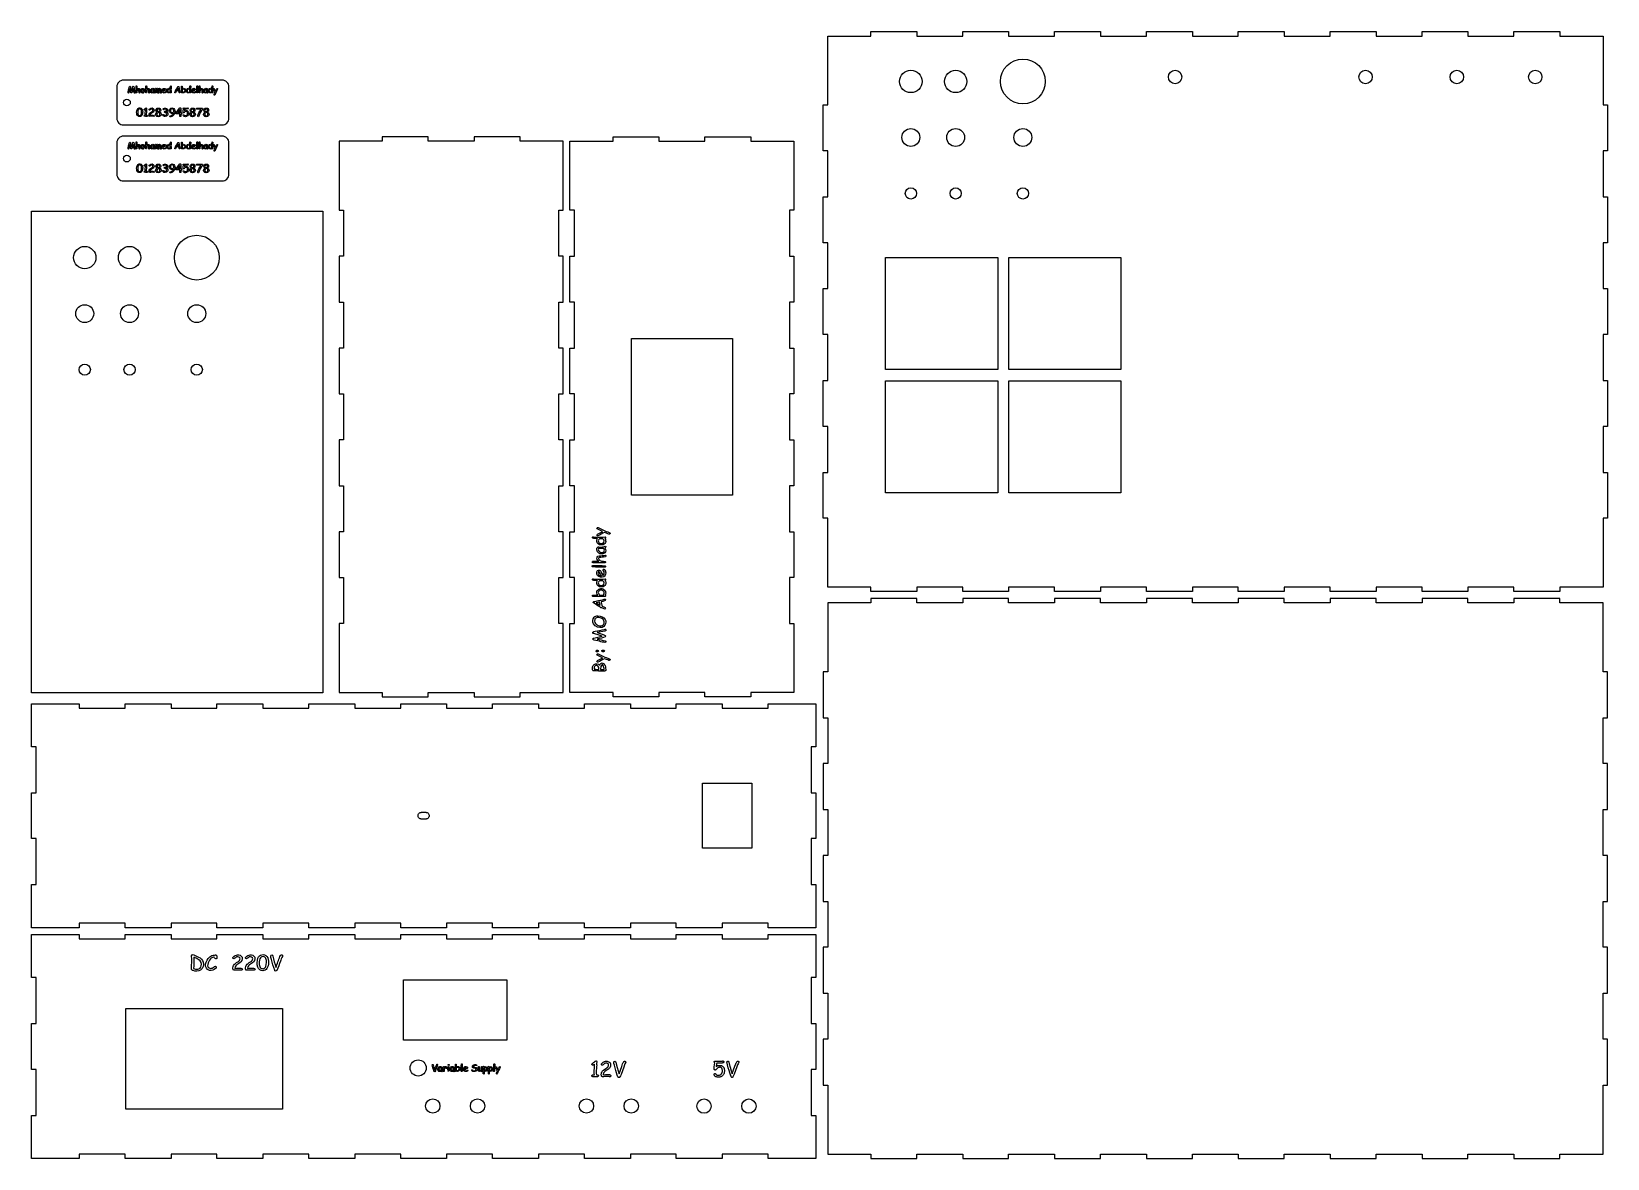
# Model space of a CAD drawing. Extents: x -478 to 225, y -249 to 254.
import ezdxf

# ---------------------------------------------------------------- set-up
doc = ezdxf.new("R2010")
doc.units = 0
doc.layers.add('Default_Layer', color=18, linetype='CONTINUOUS')

msp = doc.modelspace()

# ---------------------------------------------------------------- linework, layer by layer
at = {"layer": 'Default_Layer'}
for points in [[(-122.67, 5.76), (-122.67, 16.01), (-122.67, 36.51), (-124.67, 36.51), (-124.67, 57.01), (-122.67, 57.01), (-122.67, 77.51), (-124.67, 77.51), (-124.67, 98.01), (-122.67, 98.01), (-122.67, 118.51), (-124.67, 118.51), (-124.67, 139.01), (-122.67, 139.01), (-122.67, 159.51), (-124.67, 159.51), (-124.67, 180.01), (-122.67, 180.01), (-122.67, 200.51), (-124.67, 200.51), (-124.67, 221.01), (-122.67, 221.01), (-122.67, 251.76), (-103.42, 251.76), (-103.42, 253.76), (-82.92, 253.76), (-82.92, 251.76), (-62.42, 251.76), (-62.42, 253.76), (-41.92, 253.76), (-41.92, 251.76), (-21.42, 251.76), (-21.42, 253.76), (-0.92, 253.76), (-0.92, 251.76), (19.58, 251.76), (19.58, 253.76), (40.08, 253.76), (40.08, 251.76), (60.58, 251.76), (60.58, 253.76), (81.08, 253.76), (81.08, 251.76), (101.58, 251.76), (101.58, 253.76), (122.08, 253.76), (122.08, 251.76), (142.58, 251.76), (142.58, 253.76), (163.08, 253.76), (163.08, 251.76), (183.58, 251.76), (183.58, 253.76), (204.08, 253.76), (204.08, 251.76), (223.33, 251.76), (223.33, 241.51), (223.33, 221.01), (225.33, 221.01), (225.33, 200.51), (223.33, 200.51), (223.33, 180.01), (225.33, 180.01), (225.33, 159.51), (223.33, 159.51), (223.33, 139.01), (225.33, 139.01), (225.33, 118.51), (223.33, 118.51), (223.33, 98.01), (225.33, 98.01), (225.33, 77.51), (223.33, 77.51), (223.33, 57.01), (225.33, 57.01), (225.33, 36.51), (223.33, 36.51), (223.33, 5.76), (204.08, 5.76), (204.08, 3.76), (183.58, 3.76), (183.58, 5.76), (163.08, 5.76), (163.08, 3.76), (142.58, 3.76), (142.58, 5.76), (122.08, 5.76), (122.08, 3.76), (101.58, 3.76), (101.58, 5.76), (81.08, 5.76), (81.08, 3.76), (60.58, 3.76), (60.58, 5.76), (40.08, 5.76), (40.08, 3.76), (19.58, 3.76), (19.58, 5.76), (-0.92, 5.76), (-0.92, 3.76), (-21.42, 3.76), (-21.42, 5.76), (-41.92, 5.76), (-41.92, 3.76), (-62.42, 3.76), (-62.42, 5.76), (-82.92, 5.76), (-82.92, 3.76), (-103.42, 3.76), (-103.42, 5.76), (-122.67, 5.76)], [(-412.57, 228.55), (-413.12, 227.66), (-412.41, 227.81), (-412.57, 228.55)], [(-411.84, 219.02), (-412.86, 217.46), (-411.84, 217.44), (-411.84, 219.02)], [(-340.72, 204.75), (-340.72, 174), (-338.72, 174), (-338.72, 153.5), (-340.72, 153.5), (-340.72, 133), (-338.72, 133), (-338.72, 112.5), (-340.72, 112.5), (-340.72, 92), (-338.72, 92), (-338.72, 71.5), (-340.72, 71.5), (-340.72, 51), (-338.72, 51), (-338.72, 30.5), (-340.72, 30.5), (-340.72, 10), (-338.72, 10), (-338.72, -10.5), (-340.72, -10.5), (-340.72, -31), (-340.72, -41.25), (-321.47, -41.25), (-321.47, -43.25), (-300.97, -43.25), (-300.97, -41.25), (-280.47, -41.25), (-280.47, -43.25), (-259.97, -43.25), (-259.97, -41.25), (-240.72, -41.25), (-240.72, -10.5), (-242.72, -10.5), (-242.72, 10), (-240.72, 10), (-240.72, 30.5), (-242.72, 30.5), (-242.72, 51), (-240.72, 51), (-240.72, 71.5), (-242.72, 71.5), (-242.72, 92), (-240.72, 92), (-240.72, 112.5), (-242.72, 112.5), (-242.72, 133), (-240.72, 133), (-240.72, 153.5), (-242.72, 153.5), (-242.72, 174), (-240.72, 174), (-240.72, 194.5), (-240.72, 204.75), (-259.97, 204.75), (-259.97, 206.75), (-280.47, 206.75), (-280.47, 204.75), (-300.97, 204.75), (-300.97, 206.75), (-321.47, 206.75), (-321.47, 204.75), (-340.72, 204.75)], [(-237.72, 204.75), (-218.47, 204.75), (-218.47, 206.75), (-197.97, 206.75), (-197.97, 204.75), (-177.47, 204.75), (-177.47, 206.75), (-156.97, 206.75), (-156.97, 204.75), (-137.72, 204.75), (-137.72, 194.5), (-137.72, 174), (-139.72, 174), (-139.72, 153.5), (-137.72, 153.5), (-137.72, 133), (-139.72, 133), (-139.72, 112.5), (-137.72, 112.5), (-137.72, 92), (-139.72, 92), (-139.72, 71.5), (-137.72, 71.5), (-137.72, 51), (-139.72, 51), (-139.72, 30.5), (-137.72, 30.5), (-137.72, 10), (-139.72, 10), (-139.72, -10.5), (-137.72, -10.5), (-137.72, -41.25), (-156.97, -41.25), (-156.97, -43.25), (-177.47, -43.25), (-177.47, -41.25), (-197.97, -41.25), (-197.97, -43.25), (-218.47, -43.25), (-218.47, -41.25), (-237.72, -41.25), (-237.72, -31), (-237.72, -10.5), (-235.72, -10.5), (-235.72, 10), (-237.72, 10), (-237.72, 30.5), (-235.72, 30.5), (-235.72, 51), (-237.72, 51), (-237.72, 71.5), (-235.72, 71.5), (-235.72, 92), (-237.72, 92), (-237.72, 112.5), (-235.72, 112.5), (-235.72, 133), (-237.72, 133), (-237.72, 153.5), (-235.72, 153.5), (-235.72, 174), (-237.72, 174), (-237.72, 204.75)], [(-412.57, 203.55), (-413.12, 202.66), (-412.41, 202.81), (-412.57, 203.55)], [(-411.84, 194.02), (-412.86, 192.46), (-411.84, 192.44), (-411.84, 194.02)], [(-478, -41.46), (-478, 173.54), (-348, 173.54), (-348, -41.46), (-478, -41.46)], [(-96.82, 102.88), (-96.82, 152.88), (-46.82, 152.88), (-46.82, 102.88), (-96.82, 102.88)], [(-41.82, 102.88), (-41.82, 152.88), (8.18, 152.88), (8.18, 102.88), (-41.82, 102.88)], [(-165.22, 46.75), (-210.22, 46.75), (-210.22, 116.75), (-165.22, 116.75), (-165.22, 46.75)], [(-96.82, 47.88), (-96.82, 97.88), (-46.82, 97.88), (-46.82, 47.88), (-96.82, 47.88)], [(-41.82, 47.88), (-41.82, 97.88), (8.18, 97.88), (8.18, 47.88), (-41.82, 47.88)], [(-122.67, -247.24), (-103.42, -247.24), (-103.42, -249.24), (-82.92, -249.24), (-82.92, -247.24), (-62.42, -247.24), (-62.42, -249.24), (-41.92, -249.24), (-41.92, -247.24), (-21.42, -247.24), (-21.42, -249.24), (-0.92, -249.24), (-0.92, -247.24), (19.58, -247.24), (19.58, -249.24), (40.08, -249.24), (40.08, -247.24), (60.58, -247.24), (60.58, -249.24), (81.08, -249.24), (81.08, -247.24), (101.58, -247.24), (101.58, -249.24), (122.08, -249.24), (122.08, -247.24), (142.58, -247.24), (142.58, -249.24), (163.08, -249.24), (163.08, -247.24), (183.58, -247.24), (183.58, -249.24), (204.08, -249.24), (204.08, -247.24), (223.33, -247.24), (223.33, -216.49), (225.33, -216.49), (225.33, -195.99), (223.33, -195.99), (223.33, -175.49), (225.33, -175.49), (225.33, -154.99), (223.33, -154.99), (223.33, -134.49), (225.33, -134.49), (225.33, -113.99), (223.33, -113.99), (223.33, -93.49), (225.33, -93.49), (225.33, -72.99), (223.33, -72.99), (223.33, -52.49), (225.33, -52.49), (225.33, -31.99), (223.33, -31.99), (223.33, -11.49), (223.33, -1.24), (204.08, -1.24), (204.08, 0.76), (183.58, 0.76), (183.58, -1.24), (163.08, -1.24), (163.08, 0.76), (142.58, 0.76), (142.58, -1.24), (122.08, -1.24), (122.08, 0.76), (101.58, 0.76), (101.58, -1.24), (81.08, -1.24), (81.08, 0.76), (60.58, 0.76), (60.58, -1.24), (40.08, -1.24), (40.08, 0.76), (19.58, 0.76), (19.58, -1.24), (-0.92, -1.24), (-0.92, 0.76), (-21.42, 0.76), (-21.42, -1.24), (-41.92, -1.24), (-41.92, 0.76), (-62.42, 0.76), (-62.42, -1.24), (-82.92, -1.24), (-82.92, 0.76), (-103.42, 0.76), (-103.42, -1.24), (-122.67, -1.24), (-122.67, -31.99), (-124.67, -31.99), (-124.67, -52.49), (-122.67, -52.49), (-122.67, -72.99), (-124.67, -72.99), (-124.67, -93.49), (-122.67, -93.49), (-122.67, -113.99), (-124.67, -113.99), (-124.67, -134.49), (-122.67, -134.49), (-122.67, -154.99), (-124.67, -154.99), (-124.67, -175.49), (-122.67, -175.49), (-122.67, -195.99), (-124.67, -195.99), (-124.67, -216.49), (-122.67, -216.49), (-122.67, -236.99), (-122.67, -247.24)], [(-225.98, -1.2), (-224.29, -2.25), (-224.57, -0.9), (-225.98, -1.2)], [(-478, -146.24), (-478, -126.99), (-476, -126.99), (-476, -106.49), (-478, -106.49), (-478, -85.99), (-476, -85.99), (-476, -65.49), (-478, -65.49), (-478, -46.24), (-456.75, -46.24), (-456.75, -48.24), (-436.25, -48.24), (-436.25, -46.24), (-415.75, -46.24), (-415.75, -48.24), (-395.25, -48.24), (-395.25, -46.24), (-374.75, -46.24), (-374.75, -48.24), (-354.25, -48.24), (-354.25, -46.24), (-333.75, -46.24), (-333.75, -48.24), (-313.25, -48.24), (-313.25, -46.24), (-292.75, -46.24), (-292.75, -48.24), (-272.25, -48.24), (-272.25, -46.24), (-251.75, -46.24), (-251.75, -48.24), (-231.25, -48.24), (-231.25, -46.24), (-210.75, -46.24), (-210.75, -48.24), (-190.25, -48.24), (-190.25, -46.24), (-169.75, -46.24), (-169.75, -48.24), (-149.25, -48.24), (-149.25, -46.24), (-128, -46.24), (-128, -65.49), (-130, -65.49), (-130, -85.99), (-128, -85.99), (-128, -106.49), (-130, -106.49), (-130, -126.99), (-128, -126.99), (-128, -146.24), (-149.25, -146.24), (-149.25, -144.24), (-169.75, -144.24), (-169.75, -146.24), (-190.25, -146.24), (-190.25, -144.24), (-210.75, -144.24), (-210.75, -146.24), (-231.25, -146.24), (-231.25, -144.24), (-251.75, -144.24), (-251.75, -146.24), (-272.25, -146.24), (-272.25, -144.24), (-292.75, -144.24), (-292.75, -146.24), (-313.25, -146.24), (-313.25, -144.24), (-333.75, -144.24), (-333.75, -146.24), (-354.25, -146.24), (-354.25, -144.24), (-374.75, -144.24), (-374.75, -146.24), (-395.25, -146.24), (-395.25, -144.24), (-415.75, -144.24), (-415.75, -146.24), (-436.25, -146.24), (-436.25, -144.24), (-456.75, -144.24), (-456.75, -146.24), (-478, -146.24)], [(-178.54, -110.74), (-178.54, -81.74), (-156.54, -81.74), (-156.54, -110.74), (-178.54, -110.74)], [(-478, -249.24), (-478, -229.99), (-476, -229.99), (-476, -209.49), (-478, -209.49), (-478, -188.99), (-476, -188.99), (-476, -168.49), (-478, -168.49), (-478, -149.24), (-456.75, -149.24), (-456.75, -151.24), (-436.25, -151.24), (-436.25, -149.24), (-415.75, -149.24), (-415.75, -151.24), (-395.25, -151.24), (-395.25, -149.24), (-374.75, -149.24), (-374.75, -151.24), (-354.25, -151.24), (-354.25, -149.24), (-333.75, -149.24), (-333.75, -151.24), (-313.25, -151.24), (-313.25, -149.24), (-292.75, -149.24), (-292.75, -151.24), (-272.25, -151.24), (-272.25, -149.24), (-251.75, -149.24), (-251.75, -151.24), (-231.25, -151.24), (-231.25, -149.24), (-210.75, -149.24), (-210.75, -151.24), (-190.25, -151.24), (-190.25, -149.24), (-169.75, -149.24), (-169.75, -151.24), (-149.25, -151.24), (-149.25, -149.24), (-128, -149.24), (-128, -168.49), (-130, -168.49), (-130, -188.99), (-128, -188.99), (-128, -209.49), (-130, -209.49), (-130, -229.99), (-128, -229.99), (-128, -249.24), (-149.25, -249.24), (-149.25, -247.24), (-169.75, -247.24), (-169.75, -249.24), (-190.25, -249.24), (-190.25, -247.24), (-210.75, -247.24), (-210.75, -249.24), (-231.25, -249.24), (-231.25, -247.24), (-251.75, -247.24), (-251.75, -249.24), (-272.25, -249.24), (-272.25, -247.24), (-292.75, -247.24), (-292.75, -249.24), (-313.25, -249.24), (-313.25, -247.24), (-333.75, -247.24), (-333.75, -249.24), (-354.25, -249.24), (-354.25, -247.24), (-374.75, -247.24), (-374.75, -249.24), (-395.25, -249.24), (-395.25, -247.24), (-415.75, -247.24), (-415.75, -249.24), (-436.25, -249.24), (-436.25, -247.24), (-456.75, -247.24), (-456.75, -249.24), (-478, -249.24)], [(-311.94, -196.46), (-311.94, -169.46), (-265.94, -169.46), (-265.94, -196.46), (-311.94, -196.46)], [(-435.94, -227.24), (-435.94, -182.24), (-365.94, -182.24), (-365.94, -227.24), (-435.94, -227.24)], [(-435.94, -227.24), (-435.94, -182.24), (-365.94, -182.24), (-365.94, -227.24), (-435.94, -227.24)], [(-435.94, -227.24), (-435.94, -182.24), (-365.94, -182.24), (-365.94, -227.24), (-435.94, -227.24)], [(-225.44, -212.76), (-226.34, -212.76), (-227.24, -212.75), (-227.51, -212.74), (-227.68, -212.71), (-227.78, -212.66), (-227.85, -212.58), (-227.9, -212.49), (-227.91, -212.37), (-227.9, -212.26), (-227.87, -212.17), (-227.81, -212.09), (-227.73, -212.02), (-227.63, -211.97), (-227.51, -211.94), (-227.37, -211.92), (-227.2, -211.91), (-226.98, -211.91), (-226.8, -211.92), (-226.84, -211.28), (-226.88, -210.64), (-226.85, -209.92), (-226.77, -208.9), (-226.7, -207.89), (-226.68, -207.15), (-226.95, -207.36), (-227.17, -207.5), (-227.34, -207.59), (-227.45, -207.62), (-227.54, -207.61), (-227.62, -207.59), (-227.7, -207.54), (-227.77, -207.48), (-227.82, -207.41), (-227.86, -207.34), (-227.89, -207.26), (-227.9, -207.17), (-227.87, -207.06), (-227.8, -206.94), (-227.68, -206.8), (-227.51, -206.66), (-227.21, -206.43), (-226.82, -206.11), (-226.62, -205.93), (-226.43, -205.8), (-226.24, -205.73), (-226.06, -205.7), (-225.93, -205.72), (-225.83, -205.79), (-225.77, -205.9), (-225.75, -206.05), (-225.78, -206.36), (-225.81, -206.67), (-225.8, -207.12), (-225.78, -207.57), (-225.8, -208.22), (-225.89, -209.11), (-225.97, -210.01), (-225.99, -210.64), (-225.96, -211.28), (-225.92, -211.9), (-225.44, -211.89), (-225.35, -211.9), (-225.27, -211.92), (-225.2, -211.96), (-225.13, -212.01), (-225.08, -212.08), (-225.04, -212.15), (-225.01, -212.23), (-225, -212.32), (-225.01, -212.41), (-225.04, -212.49), (-225.08, -212.57), (-225.13, -212.63), (-225.2, -212.69), (-225.27, -212.72), (-225.35, -212.75), (-225.44, -212.76)], [(-219.9, -212.76), (-220.04, -212.74), (-220.22, -212.69), (-220.4, -212.64), (-220.53, -212.62), (-221.23, -212.65), (-221.92, -212.67), (-222.14, -212.69), (-222.45, -212.72), (-222.75, -212.75), (-222.97, -212.76), (-223.11, -212.75), (-223.25, -212.73), (-223.4, -212.71), (-223.51, -212.65), (-223.6, -212.56), (-223.66, -212.43), (-223.7, -212.21), (-223.72, -211.88), (-223.71, -211.63), (-223.68, -211.38), (-223.64, -211.15), (-223.57, -210.93), (-223.49, -210.73), (-223.39, -210.53), (-223.28, -210.35), (-223.14, -210.19), (-222.96, -210.01), (-222.66, -209.77), (-221.73, -209.1), (-221.19, -208.71), (-221, -208.55), (-220.86, -208.41), (-220.69, -208.18), (-220.57, -207.94), (-220.5, -207.68), (-220.47, -207.39), (-220.5, -207.25), (-220.57, -207.12), (-220.69, -207), (-220.85, -206.88), (-221.01, -206.79), (-221.18, -206.73), (-221.34, -206.69), (-221.5, -206.68), (-221.7, -206.69), (-221.9, -206.73), (-222.1, -206.81), (-222.29, -206.91), (-222.93, -207.42), (-223.11, -207.54), (-223.18, -207.57), (-223.25, -207.57), (-223.45, -207.55), (-223.53, -207.52), (-223.6, -207.48), (-223.65, -207.43), (-223.68, -207.37), (-223.7, -207.29), (-223.71, -207.2), (-223.7, -207.1), (-223.67, -207.01), (-223.61, -206.92), (-223.54, -206.84), (-223.05, -206.41), (-222.83, -206.25), (-222.62, -206.12), (-222.35, -205.98), (-222.07, -205.89), (-221.78, -205.83), (-221.5, -205.81), (-221.14, -205.83), (-220.8, -205.91), (-220.49, -206.03), (-220.19, -206.2), (-220.04, -206.32), (-219.91, -206.44), (-219.8, -206.58), (-219.71, -206.72), (-219.64, -206.86), (-219.59, -207.02), (-219.56, -207.18), (-219.55, -207.35), (-219.56, -207.58), (-219.58, -207.8), (-219.62, -208), (-219.68, -208.2), (-219.75, -208.39), (-219.84, -208.57), (-219.95, -208.75), (-220.08, -208.91), (-220.28, -209.12), (-220.53, -209.34), (-220.85, -209.58), (-221.23, -209.82), (-221.93, -210.29), (-222.17, -210.48), (-222.34, -210.63), (-222.46, -210.76), (-222.56, -210.9), (-222.65, -211.05), (-222.72, -211.21), (-222.77, -211.37), (-222.81, -211.53), (-222.83, -211.71), (-222.83, -211.89), (-221.9, -211.81), (-221.08, -211.77), (-220.53, -211.75), (-220.36, -211.76), (-220.2, -211.78), (-220.04, -211.82), (-219.88, -211.87), (-219.7, -211.96), (-219.58, -212.06), (-219.5, -212.18), (-219.48, -212.31), (-219.48, -212.39), (-219.51, -212.47), (-219.54, -212.55), (-219.6, -212.62), (-219.66, -212.68), (-219.73, -212.73), (-219.81, -212.75), (-219.9, -212.76)], [(-212.9, -206.55), (-213.16, -206.98), (-213.36, -207.43), (-213.7, -208.42), (-214.92, -211.71), (-215.15, -212.28), (-215.42, -212.84), (-215.5, -212.96), (-215.59, -213.04), (-215.7, -213.1), (-215.82, -213.11), (-215.98, -213.09), (-216.12, -213.02), (-216.23, -212.91), (-216.31, -212.76), (-216.59, -212), (-216.89, -211.08), (-217.2, -210.02), (-217.53, -208.8), (-217.88, -207.56), (-218.08, -206.78), (-218.13, -206.52), (-218.15, -206.33), (-218.14, -206.23), (-218.12, -206.15), (-218.07, -206.07), (-218.01, -206), (-217.94, -205.94), (-217.86, -205.91), (-217.78, -205.88), (-217.69, -205.87), (-217.53, -205.9), (-217.41, -205.97), (-217.31, -206.08), (-217.25, -206.25), (-217.08, -207.03), (-216.65, -208.57), (-216.22, -210.13), (-215.8, -211.47), (-215.77, -211.39), (-214.56, -208.11), (-214.18, -207.01), (-214.05, -206.69), (-213.91, -206.42), (-213.77, -206.18), (-213.63, -205.99), (-213.55, -205.91), (-213.47, -205.86), (-213.38, -205.82), (-213.28, -205.81), (-213.19, -205.82), (-213.11, -205.85), (-213.03, -205.89), (-212.96, -205.95), (-212.89, -206.02), (-212.85, -206.1), (-212.82, -206.19), (-212.81, -206.28), (-212.84, -206.42), (-212.9, -206.55)], [(-171.44, -212.97), (-171.75, -212.95), (-172.04, -212.91), (-172.3, -212.83), (-172.55, -212.73), (-172.78, -212.6), (-172.98, -212.43), (-173.16, -212.24), (-173.33, -212.02), (-173.39, -211.89), (-173.41, -211.77), (-173.4, -211.68), (-173.37, -211.6), (-173.33, -211.53), (-173.27, -211.46), (-173.2, -211.4), (-173.12, -211.36), (-173.04, -211.34), (-172.95, -211.33), (-172.86, -211.34), (-172.77, -211.38), (-172.68, -211.44), (-172.6, -211.53), (-172.39, -211.77), (-172.24, -211.9), (-172.08, -211.99), (-171.89, -212.05), (-171.68, -212.09), (-171.44, -212.1), (-171.25, -212.09), (-171.06, -212.06), (-170.89, -212.02), (-170.72, -211.95), (-170.56, -211.87), (-170.41, -211.76), (-170.27, -211.64), (-170.14, -211.5), (-170.02, -211.36), (-169.92, -211.2), (-169.84, -211.04), (-169.77, -210.88), (-169.72, -210.7), (-169.68, -210.52), (-169.65, -210.33), (-169.65, -210.13), (-169.66, -209.82), (-169.7, -209.54), (-169.77, -209.28), (-169.86, -209.06), (-169.94, -208.94), (-170.02, -208.83), (-170.12, -208.75), (-170.22, -208.67), (-170.33, -208.62), (-170.45, -208.57), (-170.59, -208.55), (-170.73, -208.54), (-170.96, -208.55), (-171.17, -208.57), (-171.35, -208.62), (-171.52, -208.67), (-171.64, -208.73), (-171.76, -208.81), (-172.01, -209.03), (-172.5, -209.57), (-172.6, -209.66), (-172.7, -209.72), (-172.81, -209.76), (-172.91, -209.77), (-173, -209.76), (-173.08, -209.74), (-173.15, -209.7), (-173.22, -209.65), (-173.27, -209.58), (-173.31, -209.5), (-173.34, -209.42), (-173.34, -209.33), (-173.27, -208.53), (-173.16, -207.35), (-173.12, -206.66), (-173.14, -206.49), (-173.2, -206.31), (-173.26, -206.15), (-173.28, -206.03), (-173.27, -205.97), (-173.25, -205.91), (-173.21, -205.87), (-173.16, -205.83), (-173.01, -205.77), (-172.8, -205.76), (-172.53, -205.78), (-172.26, -205.79), (-171.47, -205.77), (-170.68, -205.75), (-170.31, -205.76), (-169.94, -205.77), (-169.69, -205.74), (-169.45, -205.7), (-169.36, -205.71), (-169.28, -205.74), (-169.21, -205.78), (-169.14, -205.83), (-169.08, -205.9), (-169.03, -205.98), (-169.01, -206.05), (-169, -206.14), (-169.02, -206.26), (-169.07, -206.36), (-169.15, -206.45), (-169.27, -206.52), (-169.42, -206.57), (-169.6, -206.61), (-169.82, -206.64), (-170.07, -206.64), (-170.42, -206.63), (-170.68, -206.63), (-171.45, -206.64), (-172.21, -206.66), (-172.25, -207.14), (-172.38, -208.17), (-172.22, -208.05), (-172.04, -207.95), (-171.85, -207.87), (-171.66, -207.8), (-171.44, -207.74), (-171.22, -207.7), (-170.98, -207.68), (-170.73, -207.67), (-170.49, -207.69), (-170.26, -207.72), (-170.05, -207.78), (-169.85, -207.87), (-169.67, -207.98), (-169.5, -208.11), (-169.35, -208.27), (-169.21, -208.45), (-169.1, -208.62), (-169.01, -208.8), (-168.94, -209), (-168.88, -209.2), (-168.83, -209.42), (-168.79, -209.65), (-168.77, -210.13), (-168.78, -210.43), (-168.81, -210.72), (-168.87, -210.99), (-168.94, -211.25), (-169.04, -211.49), (-169.17, -211.72), (-169.31, -211.94), (-169.48, -212.14), (-169.67, -212.34), (-169.88, -212.5), (-170.1, -212.65), (-170.34, -212.76), (-170.59, -212.85), (-170.86, -212.92), (-171.14, -212.95), (-171.44, -212.97)], [(-162.42, -206.49), (-162.68, -206.92), (-162.88, -207.37), (-163.22, -208.36), (-164.44, -211.64), (-164.67, -212.21), (-164.94, -212.77), (-165.02, -212.89), (-165.11, -212.98), (-165.22, -213.03), (-165.34, -213.04), (-165.5, -213.02), (-165.64, -212.96), (-165.75, -212.85), (-165.83, -212.69), (-166.11, -211.93), (-166.41, -211.02), (-166.72, -209.95), (-167.05, -208.74), (-167.4, -207.49), (-167.6, -206.72), (-167.65, -206.45), (-167.67, -206.26), (-167.66, -206.17), (-167.64, -206.08), (-167.59, -206), (-167.53, -205.93), (-167.46, -205.88), (-167.38, -205.84), (-167.3, -205.81), (-167.21, -205.81), (-167.05, -205.83), (-166.93, -205.9), (-166.83, -206.02), (-166.77, -206.18), (-166.6, -206.96), (-166.17, -208.5), (-165.74, -210.07), (-165.32, -211.4), (-165.29, -211.33), (-164.08, -208.04), (-163.7, -206.94), (-163.57, -206.62), (-163.43, -206.35), (-163.29, -206.12), (-163.15, -205.92), (-163.07, -205.85), (-162.99, -205.79), (-162.9, -205.76), (-162.8, -205.74), (-162.71, -205.75), (-162.63, -205.78), (-162.55, -205.82), (-162.48, -205.88), (-162.41, -205.96), (-162.37, -206.03), (-162.34, -206.12), (-162.33, -206.21), (-162.36, -206.35), (-162.42, -206.49)]]:
    msp.add_lwpolyline(points, close=True, dxfattribs=at)
for points in [[(-439.93, 215.05, 0.414214), (-436.93, 212.05), (-392.93, 212.05, 0.414214), (-389.93, 215.05), (-389.93, 229.05, 0.414214), (-392.93, 232.05), (-436.93, 232.05, 0.414214), (-439.93, 229.05), (-439.93, 215.05)], [(-432.01, 226.25, -0.305345), (-432.26, 226.59, -0.016992), (-432.6, 228.35, -0.035253), (-433.28, 226.43, -0.317914), (-433.53, 226.36, -0.317914), (-433.69, 226.57, -0.025888), (-434.12, 228.32, -0.018012), (-434.57, 226.38, -0.390383), (-434.83, 226.33, -0.390383), (-434.91, 226.59, -0.032979), (-434.56, 228.17, -0.106172), (-434.25, 229.26, -0.307446), (-433.99, 229.29, -0.307446), (-433.87, 229.06, 0.009905), (-433.43, 227.12, 0.018431), (-432.79, 229.22, -0.330561), (-432.57, 229.34, -0.330561), (-432.38, 229.16, -0.045064), (-432.15, 227.93, -0.010683), (-431.81, 226.4, -0.28939), (-432.01, 226.25)], [(-429.78, 226.29, -0.361804), (-429.98, 226.58, -0.020795), (-430.09, 227.86, 0.501466), (-430.42, 227.96, 0.168466), (-430.95, 227.35, -0.085626), (-431.04, 226.45, -0.392487), (-431.3, 226.41, -0.392487), (-431.36, 226.67, 0.014496), (-431.34, 229.38, -0.3726), (-431.08, 229.46, -0.3726), (-430.96, 229.21, -0.019286), (-430.96, 227.97, -0.403473), (-429.89, 228.29, -0.191273), (-429.7, 227.58), (-429.59, 226.42, -0.263404), (-429.78, 226.29)], [(-428.39, 226.29, -0.435701), (-429.21, 227.36, -0.45135), (-428.14, 228.39, -0.319239), (-427.55, 227.72, -0.298858), (-427.99, 226.4, -0.124426), (-428.39, 226.29)], [(-428.27, 228.01, 0.390667), (-428.83, 227.36, 0.444018), (-428.39, 226.68, 0.431258), (-427.88, 227.4, 0.31421), (-428.14, 227.98), (-428.27, 228.01)], [(-425.43, 226.29, -0.361804), (-425.63, 226.58, -0.020795), (-425.74, 227.86, 0.501466), (-426.07, 227.96, 0.168466), (-426.6, 227.35, -0.085626), (-426.68, 226.45, -0.392487), (-426.95, 226.41, -0.392487), (-427.01, 226.67, 0.014496), (-426.99, 229.38, -0.3726), (-426.73, 229.46, -0.3726), (-426.61, 229.21, -0.019286), (-426.61, 227.97, -0.403473), (-425.54, 228.29, -0.191273), (-425.35, 227.58), (-425.24, 226.42, -0.263404), (-425.43, 226.29)], [(-423.26, 226.28), (-423.54, 226.5, -0.355242), (-424.74, 226.56, -0.336922), (-424.61, 228.09, -0.433511), (-423.22, 228.14, -0.053655), (-423.28, 227.74, 0.112952), (-423.16, 226.66, -0.307709), (-423.13, 226.33), (-423.26, 226.28)], [(-423.66, 227.62, 0.07302), (-423.63, 228.01, 0.421672), (-424.44, 227.67, 0.336338), (-424.37, 226.74, 0.426837), (-423.6, 226.87), (-423.66, 227.62)], [(-420.3, 226.25, -0.382712), (-420.49, 226.51, 0.059458), (-420.72, 227.93, 0.542327), (-421.03, 227.96, 0.116445), (-421.33, 227.72, -0.009943), (-421.24, 226.31, -0.398712), (-421.48, 226.19, -0.398712), (-421.61, 226.42, 0.033626), (-421.75, 228.04, 0.226556), (-422.03, 227.86, 0.092427), (-422.36, 227.44, 0.019414), (-422.38, 226.42, -0.341806), (-422.61, 226.34, -0.341806), (-422.75, 226.54, -0.02686), (-422.75, 227.67, -0.144016), (-422.69, 228.48, -0.3659), (-422.43, 228.48, -0.3659), (-422.39, 228.22, 0.033572), (-422.39, 227.9, -0.268091), (-421.71, 228.44, -0.291956), (-421.35, 228.14, -0.44684), (-420.44, 228.28, -0.136507), (-420.24, 227.5, -0.031158), (-420.12, 226.36, -0.261651), (-420.3, 226.25)], [(-418.78, 226.32, -0.421939), (-419.78, 227.15, -0.336933), (-419.09, 228.38, -0.297526), (-418.13, 228.14, -0.459848), (-418.43, 227.47, -0.012561), (-419.42, 226.99, 0.378682), (-418.27, 226.8, -0.249929), (-418, 226.97, -0.656577), (-418, 226.57, -0.147122), (-418.78, 226.32)], [(-418.83, 228.07, 0.324857), (-419.4, 227.53), (-419.46, 227.34, 0.043662), (-418.37, 227.92, 0.134614), (-418.83, 228.07)], [(-415.75, 228.11, 0.019537), (-415.72, 226.46, -0.313807), (-415.91, 226.37, -0.313807), (-416.06, 226.52, -0.610997), (-417.59, 227.23, -0.428899), (-416.67, 228.41, -0.211643), (-416.08, 228.21, -0.040515), (-415.99, 229.37, -0.407098), (-415.76, 229.45, -0.407098), (-415.68, 229.21), (-415.75, 228.11)], [(-416.6, 228.06, 0.407643), (-417.23, 227.48, 0.375527), (-416.89, 226.74, 0.375527), (-416.12, 226.98, 0.039774), (-416.14, 227.78, 0.276064), (-416.6, 228.06)], [(-411.89, 226.35, -0.251831), (-412.16, 226.71, -0.037975), (-412.32, 227.41, 0.045206), (-413.36, 227.19, -0.058303), (-413.75, 226.39, -0.342542), (-414, 226.46, -0.342542), (-413.99, 226.72, 0.057087), (-413.76, 227.29, -0.397179), (-413.59, 227.59, -0.051805), (-412.54, 229.22, -0.524141), (-412.28, 229.07, 0.017645), (-411.79, 226.86, -0.267966), (-411.75, 226.41), (-411.89, 226.35)], [(-410.24, 226.33, -0.079395), (-410.78, 226.44, -0.371237), (-411.02, 226.39, -0.371237), (-411.1, 226.62, -0.017974), (-411.09, 229.21, -0.345511), (-410.99, 229.41, -0.345511), (-410.77, 229.36, -0.038856), (-410.77, 228.57), (-410.77, 228.2, -0.382511), (-409.54, 228.15, -0.563021), (-410.04, 226.35), (-410.24, 226.33)], [(-410.17, 228.06, 0.200572), (-410.77, 227.77, 0.055806), (-410.75, 226.83, 0.269514), (-409.91, 226.8, 0.547395), (-409.95, 228.02), (-410.17, 228.06)], [(-407.03, 228.11, 0.019537), (-407, 226.46, -0.313807), (-407.2, 226.37, -0.313807), (-407.34, 226.52, -0.610997), (-408.87, 227.23, -0.428899), (-407.95, 228.41, -0.211643), (-407.37, 228.21, -0.040515), (-407.28, 229.37, -0.407098), (-407.04, 229.45, -0.407098), (-406.96, 229.21), (-407.03, 228.11)], [(-407.89, 228.06, 0.407643), (-408.51, 227.48, 0.375527), (-408.17, 226.74, 0.375527), (-407.4, 226.98, 0.039774), (-407.42, 227.78, 0.276064), (-407.89, 228.06)], [(-405.59, 226.32, -0.421939), (-406.58, 227.15, -0.336933), (-405.9, 228.38, -0.297526), (-404.93, 228.14, -0.459848), (-405.24, 227.47, -0.012561), (-406.23, 226.99, 0.378682), (-405.08, 226.8, -0.249929), (-404.81, 226.97, -0.656577), (-404.81, 226.57, -0.147122), (-405.59, 226.32)], [(-405.64, 228.07, 0.324857), (-406.21, 227.53), (-406.26, 227.34, 0.043662), (-405.18, 227.92, 0.134614), (-405.64, 228.07)], [(-403.84, 227.92, -0.029134), (-403.9, 226.46, -0.414214), (-404.13, 226.33, -0.414214), (-404.26, 226.56, -0.011178), (-404.18, 229.41, -0.387579), (-403.9, 229.47, -0.387579), (-403.82, 229.2), (-403.84, 227.92)], [(-401.64, 226.29, -0.361804), (-401.84, 226.58, -0.020795), (-401.95, 227.86, 0.501466), (-402.28, 227.96, 0.168466), (-402.81, 227.35, -0.085626), (-402.89, 226.45, -0.392487), (-403.16, 226.41, -0.392487), (-403.22, 226.67, 0.014496), (-403.2, 229.38, -0.3726), (-402.94, 229.46, -0.3726), (-402.82, 229.21, -0.019286), (-402.82, 227.97, -0.403473), (-401.75, 228.29, -0.191273), (-401.56, 227.58), (-401.45, 226.42, -0.263404), (-401.64, 226.29)], [(-399.47, 226.28), (-399.75, 226.5, -0.355242), (-400.95, 226.56, -0.336922), (-400.82, 228.09, -0.433511), (-399.43, 228.14, -0.053655), (-399.49, 227.74, 0.112952), (-399.37, 226.66, -0.307709), (-399.34, 226.33), (-399.47, 226.28)], [(-399.87, 227.62, 0.07302), (-399.84, 228.01, 0.421672), (-400.65, 227.67, 0.336338), (-400.58, 226.74, 0.426837), (-399.81, 226.87), (-399.87, 227.62)], [(-397.18, 228.11, 0.019537), (-397.15, 226.46, -0.313807), (-397.35, 226.37, -0.313807), (-397.49, 226.52, -0.610997), (-399.02, 227.23, -0.428899), (-398.1, 228.41, -0.211643), (-397.52, 228.21, -0.040515), (-397.43, 229.37, -0.407098), (-397.19, 229.45, -0.407098), (-397.11, 229.21), (-397.18, 228.11)], [(-398.03, 228.06, 0.407643), (-398.66, 227.48, 0.375527), (-398.32, 226.74, 0.375527), (-397.55, 226.98, 0.039774), (-397.57, 227.78, 0.276064), (-398.03, 228.06)], [(-394.95, 228.12, 0.007635), (-396.18, 225.34, -0.374433), (-396.44, 225.37, -0.374433), (-396.45, 225.63, -0.034384), (-396.08, 226.59, -0.014501), (-396.9, 228.21, -0.377217), (-396.7, 228.39, -0.377217), (-396.49, 228.2, -0.032321), (-395.87, 227.04, -0.054006), (-395.22, 228.38, -0.317746), (-394.99, 228.35, -0.317746), (-394.95, 228.12)], [(-429.76, 215.79, -0.325743), (-430.94, 216.71, -0.174584), (-430.9, 218.81, -0.555771), (-428.81, 219.3, -0.212162), (-428.4, 217.42, -0.221591), (-429.07, 215.98, -0.139262), (-429.76, 215.79)], [(-429.68, 219.21, 0.326141), (-430.54, 218.41, 0.174133), (-430.39, 216.64, 0.31854), (-429.59, 216.29, 0.31854), (-428.99, 216.94, 0.189871), (-429.08, 218.9, 0.246793), (-429.68, 219.21)], [(-426.47, 215.88, -0.066294), (-427.72, 215.93, -0.345864), (-427.75, 216.23, -0.345864), (-427.47, 216.33, 0.201525), (-427.21, 216.36, -0.033126), (-427.14, 218.89), (-427.14, 218.91, -0.188658), (-427.63, 218.67, -0.655028), (-427.61, 219.16, -0.086621), (-426.9, 219.67, -0.303519), (-426.68, 219.61, -0.303519), (-426.65, 219.38, -0.007319), (-426.77, 216.97, 0.106877), (-426.71, 216.35, -0.449075), (-426.24, 216.12, -0.348142), (-426.47, 215.88)], [(-423.48, 215.88, 0.084039), (-424.74, 215.91, -0.203759), (-425.46, 215.98, -0.369819), (-424.89, 217.55, 0.073358), (-423.93, 218.34, 0.406946), (-423.92, 219, 0.39876), (-425.02, 218.84, -0.542417), (-425.53, 218.82, -0.303947), (-425.2, 219.27, -0.501964), (-423.34, 219.06, -0.359389), (-424.12, 217.52, 0.073419), (-424.87, 216.93, 0.269987), (-425.04, 216.35, -0.102085), (-423.43, 216.33, -0.35834), (-423.27, 216.09, -0.35834), (-423.48, 215.88)], [(-421.39, 215.75, -0.287296), (-422.51, 216.33, -0.36429), (-422.03, 217.8, -0.599508), (-421.86, 219.49, -0.311373), (-420.56, 219.33, -0.28706), (-420.45, 218.15, -0.077179), (-420.82, 217.88, -0.288199), (-420.15, 216.91, -0.461059), (-421.26, 215.77), (-421.39, 215.75)], [(-421.36, 219.18, 0.312773), (-421.92, 218.87, 0.312773), (-421.83, 218.24, 0.220761), (-421.36, 218.09, 0.255983), (-420.84, 218.48, 0.485387), (-421.22, 219.16), (-421.36, 219.18)], [(-418.35, 215.77, -0.276351), (-419.41, 216.34, -0.406907), (-419.4, 216.67, -0.406907), (-419.08, 216.66, 0.651101), (-417.71, 216.7, 0.460613), (-418.49, 217.64, -0.352151), (-418.85, 217.88, -0.293284), (-418.43, 218.15, 0.240571), (-417.74, 218.52, 0.506385), (-418.29, 219.13, 0.155617), (-419.07, 218.86, -0.407037), (-419.34, 219.07, -0.407037), (-419.13, 219.35, -0.440273), (-417.36, 219.08, -0.444082), (-417.81, 217.88, 0.414214), (-417.81, 217.84, 0.414214), (-417.77, 217.84, -0.456705), (-417.35, 216.33, -0.258372), (-418.35, 215.77)], [(-414.86, 216.18, -0.115438), (-416.09, 215.66, -0.372019), (-416.25, 215.96, -0.372019), (-415.97, 216.16, 0.23346), (-414.63, 217.32), (-414.59, 217.39, -0.401362), (-416.36, 217.75, -0.4134), (-415.86, 219.48, -0.4134), (-414.13, 218.98, -0.203593), (-414.13, 217.32, -0.158039), (-414.86, 216.18)], [(-415.21, 219.22, 0.271), (-415.91, 218.86, 0.420221), (-415.68, 217.76, 0.35767), (-414.46, 218.02, 0.41687), (-415.21, 219.22)], [(-411.37, 216.95, -0.067018), (-411.42, 215.9, -0.336699), (-411.75, 215.89, -0.336699), (-411.85, 216.2, 0.103775), (-411.87, 216.96, -0.045755), (-413.49, 217.05, -0.551632), (-413.48, 217.45), (-412.01, 219.52, -0.495884), (-411.39, 219.56, 0.0183), (-411.35, 217.43, -0.343023), (-410.83, 217.23, -0.528889), (-411.22, 216.96), (-411.37, 216.95)], [(-409.3, 215.73, -0.320709), (-410.36, 216.38, -0.329538), (-410.12, 216.59, -0.329538), (-409.84, 216.42, 0.529557), (-408.46, 216.75, 0.338986), (-408.62, 218.04, 0.373249), (-409.82, 217.62, -0.655555), (-410.3, 217.63, -0.040657), (-410.21, 219.14, -0.164227), (-410.26, 219.53, -0.278066), (-409.86, 219.62), (-408.18, 219.64, -0.393297), (-408.01, 219.37, -0.393297), (-408.26, 219.18, -0.019857), (-409.71, 219.14), (-409.8, 218.33, -0.2915), (-408.36, 218.43, -0.270821), (-407.87, 217.02, -0.389952), (-409.3, 215.73)], [(-406.11, 215.75, -0.287296), (-407.24, 216.33, -0.36429), (-406.76, 217.8, -0.599508), (-406.59, 219.49, -0.311373), (-405.29, 219.33, -0.28706), (-405.18, 218.15, -0.077179), (-405.55, 217.88, -0.288199), (-404.88, 216.91, -0.461059), (-405.99, 215.77), (-406.11, 215.75)], [(-406.09, 219.18, 0.312773), (-406.65, 218.87, 0.312773), (-406.56, 218.24, 0.220761), (-406.09, 218.09, 0.255983), (-405.56, 218.48, 0.485387), (-405.95, 219.16), (-406.09, 219.18)], [(-401.74, 219.08, 0.098892), (-403.2, 216.38, -0.125227), (-403.54, 215.75, -0.331122), (-403.83, 215.87, -0.331122), (-403.8, 216.18, -0.070041), (-402.58, 218.79), (-402.38, 219.06, -0.036448), (-404.24, 219.13, -0.397431), (-404.36, 219.43, -0.397431), (-404.08, 219.57, -0.021309), (-401.66, 219.49, -0.394385), (-401.74, 219.08)], [(-400.01, 215.75, -0.287296), (-401.13, 216.33, -0.36429), (-400.65, 217.8, -0.599508), (-400.48, 219.49, -0.311373), (-399.18, 219.33, -0.28706), (-399.07, 218.15, -0.077179), (-399.44, 217.88, -0.288199), (-398.77, 216.91, -0.461059), (-399.88, 215.77), (-400.01, 215.75)], [(-399.98, 219.18, 0.312773), (-400.54, 218.87, 0.312773), (-400.45, 218.24, 0.220761), (-399.98, 218.09, 0.255983), (-399.46, 218.48, 0.485387), (-399.84, 219.16), (-399.98, 219.18)], [(-421.41, 217.63, 0.264926), (-422.09, 216.95, 0.483084), (-421.51, 216.19, 0.276493), (-420.77, 216.42, 0.496643), (-421.22, 217.56), (-421.41, 217.63)], [(-406.14, 217.63, 0.264926), (-406.82, 216.95, 0.483084), (-406.23, 216.19, 0.276493), (-405.49, 216.42, 0.496643), (-405.95, 217.56), (-406.14, 217.63)], [(-400.03, 217.63, 0.264926), (-400.71, 216.95, 0.483084), (-400.13, 216.19, 0.276493), (-399.38, 216.42, 0.496643), (-399.84, 217.56), (-400.03, 217.63)], [(-439.93, 190.05, 0.414214), (-436.93, 187.05), (-392.93, 187.05, 0.414214), (-389.93, 190.05), (-389.93, 204.05, 0.414214), (-392.93, 207.05), (-436.93, 207.05, 0.414214), (-439.93, 204.05), (-439.93, 190.05)], [(-432.01, 201.25, -0.305345), (-432.26, 201.59, -0.016992), (-432.6, 203.35, -0.035253), (-433.28, 201.43, -0.317914), (-433.53, 201.36, -0.317914), (-433.69, 201.57, -0.025888), (-434.12, 203.32, -0.018012), (-434.57, 201.38, -0.390383), (-434.83, 201.33, -0.390383), (-434.91, 201.59, -0.032979), (-434.56, 203.17, -0.106172), (-434.25, 204.26, -0.307446), (-433.99, 204.29, -0.307446), (-433.87, 204.06, 0.009905), (-433.43, 202.12, 0.018431), (-432.79, 204.22, -0.330561), (-432.57, 204.34, -0.330561), (-432.38, 204.16, -0.045064), (-432.15, 202.93, -0.010683), (-431.81, 201.4, -0.28939), (-432.01, 201.25)], [(-429.78, 201.29, -0.361804), (-429.98, 201.58, -0.020795), (-430.09, 202.86, 0.501466), (-430.42, 202.96, 0.168466), (-430.95, 202.35, -0.085626), (-431.04, 201.45, -0.392487), (-431.3, 201.41, -0.392487), (-431.36, 201.67, 0.014496), (-431.34, 204.38, -0.3726), (-431.08, 204.46, -0.3726), (-430.96, 204.21, -0.019286), (-430.96, 202.97, -0.403473), (-429.89, 203.29, -0.191273), (-429.7, 202.58), (-429.59, 201.42, -0.263404), (-429.78, 201.29)], [(-425.43, 201.29, -0.361804), (-425.63, 201.58, -0.020795), (-425.74, 202.86, 0.501466), (-426.07, 202.96, 0.168466), (-426.6, 202.35, -0.085626), (-426.68, 201.45, -0.392487), (-426.95, 201.41, -0.392487), (-427.01, 201.67, 0.014496), (-426.99, 204.38, -0.3726), (-426.73, 204.46, -0.3726), (-426.61, 204.21, -0.019286), (-426.61, 202.97, -0.403473), (-425.54, 203.29, -0.191273), (-425.35, 202.58), (-425.24, 201.42, -0.263404), (-425.43, 201.29)], [(-415.75, 203.11, 0.019537), (-415.72, 201.46, -0.313807), (-415.91, 201.37, -0.313807), (-416.06, 201.52, -0.610997), (-417.59, 202.23, -0.428899), (-416.67, 203.41, -0.211643), (-416.08, 203.21, -0.040515), (-415.99, 204.37, -0.407098), (-415.76, 204.45, -0.407098), (-415.68, 204.21), (-415.75, 203.11)], [(-411.89, 201.35, -0.251831), (-412.16, 201.71, -0.037975), (-412.32, 202.41, 0.045206), (-413.36, 202.19, -0.058303), (-413.75, 201.39, -0.342542), (-414, 201.46, -0.342542), (-413.99, 201.72, 0.057087), (-413.76, 202.29, -0.397179), (-413.59, 202.59, -0.051805), (-412.54, 204.22, -0.524141), (-412.28, 204.07, 0.017645), (-411.79, 201.86, -0.267966), (-411.75, 201.41), (-411.89, 201.35)], [(-410.24, 201.33, -0.079395), (-410.78, 201.44, -0.371237), (-411.02, 201.39, -0.371237), (-411.1, 201.62, -0.017974), (-411.09, 204.21, -0.345511), (-410.99, 204.41, -0.345511), (-410.77, 204.36, -0.038856), (-410.77, 203.57), (-410.77, 203.2, -0.382511), (-409.54, 203.15, -0.563021), (-410.04, 201.35), (-410.24, 201.33)], [(-407.03, 203.11, 0.019537), (-407, 201.46, -0.313807), (-407.2, 201.37, -0.313807), (-407.34, 201.52, -0.610997), (-408.87, 202.23, -0.428899), (-407.95, 203.41, -0.211643), (-407.37, 203.21, -0.040515), (-407.28, 204.37, -0.407098), (-407.04, 204.45, -0.407098), (-406.96, 204.21), (-407.03, 203.11)], [(-403.84, 202.92, -0.029134), (-403.9, 201.46, -0.414214), (-404.13, 201.33, -0.414214), (-404.26, 201.56, -0.011178), (-404.18, 204.41, -0.387579), (-403.9, 204.47, -0.387579), (-403.82, 204.2), (-403.84, 202.92)], [(-401.64, 201.29, -0.361804), (-401.84, 201.58, -0.020795), (-401.95, 202.86, 0.501466), (-402.28, 202.96, 0.168466), (-402.81, 202.35, -0.085626), (-402.89, 201.45, -0.392487), (-403.16, 201.41, -0.392487), (-403.22, 201.67, 0.014496), (-403.2, 204.38, -0.3726), (-402.94, 204.46, -0.3726), (-402.82, 204.21, -0.019286), (-402.82, 202.97, -0.403473), (-401.75, 203.29, -0.191273), (-401.56, 202.58), (-401.45, 201.42, -0.263404), (-401.64, 201.29)], [(-397.18, 203.11, 0.019537), (-397.15, 201.46, -0.313807), (-397.35, 201.37, -0.313807), (-397.49, 201.52, -0.610997), (-399.02, 202.23, -0.428899), (-398.1, 203.41, -0.211643), (-397.52, 203.21, -0.040515), (-397.43, 204.37, -0.407098), (-397.19, 204.45, -0.407098), (-397.11, 204.21), (-397.18, 203.11)], [(-428.39, 201.29, -0.435701), (-429.21, 202.36, -0.45135), (-428.14, 203.39, -0.319239), (-427.55, 202.72, -0.298858), (-427.99, 201.4, -0.124426), (-428.39, 201.29)], [(-428.27, 203.01, 0.390667), (-428.83, 202.36, 0.444018), (-428.39, 201.68, 0.431258), (-427.88, 202.4, 0.31421), (-428.14, 202.98), (-428.27, 203.01)], [(-423.26, 201.28), (-423.54, 201.5, -0.355242), (-424.74, 201.56, -0.336922), (-424.61, 203.09, -0.433511), (-423.22, 203.14, -0.053655), (-423.28, 202.74, 0.112952), (-423.16, 201.66, -0.307709), (-423.13, 201.33), (-423.26, 201.28)], [(-423.66, 202.62, 0.07302), (-423.63, 203.01, 0.421672), (-424.44, 202.67, 0.336338), (-424.37, 201.74, 0.426837), (-423.6, 201.87), (-423.66, 202.62)], [(-420.3, 201.25, -0.382712), (-420.49, 201.51, 0.059458), (-420.72, 202.93, 0.542327), (-421.03, 202.96, 0.116445), (-421.33, 202.72, -0.009943), (-421.24, 201.31, -0.398712), (-421.48, 201.19, -0.398712), (-421.61, 201.42, 0.033626), (-421.75, 203.04, 0.226556), (-422.03, 202.86, 0.092427), (-422.36, 202.44, 0.019414), (-422.38, 201.42, -0.341806), (-422.61, 201.34, -0.341806), (-422.75, 201.54, -0.02686), (-422.75, 202.67, -0.144016), (-422.69, 203.48, -0.3659), (-422.43, 203.48, -0.3659), (-422.39, 203.22, 0.033572), (-422.39, 202.9, -0.268091), (-421.71, 203.44, -0.291956), (-421.35, 203.14, -0.44684), (-420.44, 203.28, -0.136507), (-420.24, 202.5, -0.031158), (-420.12, 201.36, -0.261651), (-420.3, 201.25)], [(-418.78, 201.32, -0.421939), (-419.78, 202.15, -0.336933), (-419.09, 203.38, -0.297526), (-418.13, 203.14, -0.459848), (-418.43, 202.47, -0.012561), (-419.42, 201.99, 0.378682), (-418.27, 201.8, -0.249929), (-418, 201.97, -0.656577), (-418, 201.57, -0.147122), (-418.78, 201.32)], [(-418.83, 203.07, 0.324857), (-419.4, 202.53), (-419.46, 202.34, 0.043662), (-418.37, 202.92, 0.134614), (-418.83, 203.07)], [(-416.6, 203.06, 0.407643), (-417.23, 202.48, 0.375527), (-416.89, 201.74, 0.375527), (-416.12, 201.98, 0.039774), (-416.14, 202.78, 0.276064), (-416.6, 203.06)], [(-410.17, 203.06, 0.200572), (-410.77, 202.77, 0.055806), (-410.75, 201.83, 0.269514), (-409.91, 201.8, 0.547395), (-409.95, 203.02), (-410.17, 203.06)], [(-407.89, 203.06, 0.407643), (-408.51, 202.48, 0.375527), (-408.17, 201.74, 0.375527), (-407.4, 201.98, 0.039774), (-407.42, 202.78, 0.276064), (-407.89, 203.06)], [(-405.59, 201.32, -0.421939), (-406.58, 202.15, -0.336933), (-405.9, 203.38, -0.297526), (-404.93, 203.14, -0.459848), (-405.24, 202.47, -0.012561), (-406.23, 201.99, 0.378682), (-405.08, 201.8, -0.249929), (-404.81, 201.97, -0.656577), (-404.81, 201.57, -0.147122), (-405.59, 201.32)], [(-405.64, 203.07, 0.324857), (-406.21, 202.53), (-406.26, 202.34, 0.043662), (-405.18, 202.92, 0.134614), (-405.64, 203.07)], [(-399.47, 201.28), (-399.75, 201.5, -0.355242), (-400.95, 201.56, -0.336922), (-400.82, 203.09, -0.433511), (-399.43, 203.14, -0.053655), (-399.49, 202.74, 0.112952), (-399.37, 201.66, -0.307709), (-399.34, 201.33), (-399.47, 201.28)], [(-399.87, 202.62, 0.07302), (-399.84, 203.01, 0.421672), (-400.65, 202.67, 0.336338), (-400.58, 201.74, 0.426837), (-399.81, 201.87), (-399.87, 202.62)], [(-398.03, 203.06, 0.407643), (-398.66, 202.48, 0.375527), (-398.32, 201.74, 0.375527), (-397.55, 201.98, 0.039774), (-397.57, 202.78, 0.276064), (-398.03, 203.06)], [(-394.95, 203.12, 0.007635), (-396.18, 200.34, -0.374433), (-396.44, 200.37, -0.374433), (-396.45, 200.63, -0.034384), (-396.08, 201.59, -0.014501), (-396.9, 203.21, -0.377217), (-396.7, 203.39, -0.377217), (-396.49, 203.2, -0.032321), (-395.87, 202.04, -0.054006), (-395.22, 203.38, -0.317746), (-394.99, 203.35, -0.317746), (-394.95, 203.12)], [(-429.76, 190.79, -0.325743), (-430.94, 191.71, -0.174584), (-430.9, 193.81, -0.555771), (-428.81, 194.3, -0.212162), (-428.4, 192.42, -0.221591), (-429.07, 190.98, -0.139262), (-429.76, 190.79)], [(-429.68, 194.21, 0.326141), (-430.54, 193.41, 0.174133), (-430.39, 191.64, 0.31854), (-429.59, 191.29, 0.31854), (-428.99, 191.94, 0.189871), (-429.08, 193.9, 0.246793), (-429.68, 194.21)], [(-426.47, 190.88, -0.066294), (-427.72, 190.93, -0.345864), (-427.75, 191.23, -0.345864), (-427.47, 191.33, 0.201525), (-427.21, 191.36, -0.033126), (-427.14, 193.89), (-427.14, 193.91, -0.188658), (-427.63, 193.67, -0.655028), (-427.61, 194.16, -0.086621), (-426.9, 194.67, -0.303519), (-426.68, 194.61, -0.303519), (-426.65, 194.38, -0.007319), (-426.77, 191.97, 0.106877), (-426.71, 191.35, -0.449075), (-426.24, 191.12, -0.348142), (-426.47, 190.88)], [(-423.48, 190.88, 0.084039), (-424.74, 190.91, -0.203759), (-425.46, 190.98, -0.369819), (-424.89, 192.55, 0.073358), (-423.93, 193.34, 0.406946), (-423.92, 194, 0.39876), (-425.02, 193.84, -0.542417), (-425.53, 193.82, -0.303947), (-425.2, 194.27, -0.501964), (-423.34, 194.06, -0.359389), (-424.12, 192.52, 0.073419), (-424.87, 191.93, 0.269987), (-425.04, 191.35, -0.102085), (-423.43, 191.33, -0.35834), (-423.27, 191.09, -0.35834), (-423.48, 190.88)], [(-421.39, 190.75, -0.287296), (-422.51, 191.33, -0.36429), (-422.03, 192.8, -0.599508), (-421.86, 194.49, -0.311373), (-420.56, 194.33, -0.28706), (-420.45, 193.15, -0.077179), (-420.82, 192.88, -0.288199), (-420.15, 191.91, -0.461059), (-421.26, 190.77), (-421.39, 190.75)], [(-421.41, 192.63, 0.264926), (-422.09, 191.95, 0.483084), (-421.51, 191.19, 0.276493), (-420.77, 191.42, 0.496643), (-421.22, 192.56), (-421.41, 192.63)], [(-421.36, 194.18, 0.312773), (-421.92, 193.87, 0.312773), (-421.83, 193.24, 0.220761), (-421.36, 193.09, 0.255983), (-420.84, 193.48, 0.485387), (-421.22, 194.16), (-421.36, 194.18)], [(-418.35, 190.77, -0.276351), (-419.41, 191.34, -0.406907), (-419.4, 191.67, -0.406907), (-419.08, 191.66, 0.651101), (-417.71, 191.7, 0.460613), (-418.49, 192.64, -0.352151), (-418.85, 192.88, -0.293284), (-418.43, 193.15, 0.240571), (-417.74, 193.52, 0.506385), (-418.29, 194.13, 0.155617), (-419.07, 193.86, -0.407037), (-419.34, 194.07, -0.407037), (-419.13, 194.35, -0.440273), (-417.36, 194.08, -0.444082), (-417.81, 192.88, 0.414214), (-417.81, 192.84, 0.414214), (-417.77, 192.84, -0.456705), (-417.35, 191.33, -0.258372), (-418.35, 190.77)], [(-414.86, 191.18, -0.115438), (-416.09, 190.66, -0.372019), (-416.25, 190.96, -0.372019), (-415.97, 191.16, 0.23346), (-414.63, 192.32), (-414.59, 192.39, -0.401362), (-416.36, 192.75, -0.4134), (-415.86, 194.48, -0.4134), (-414.13, 193.98, -0.203593), (-414.13, 192.32, -0.158039), (-414.86, 191.18)], [(-415.21, 194.22, 0.271), (-415.91, 193.86, 0.420221), (-415.68, 192.76, 0.35767), (-414.46, 193.02, 0.41687), (-415.21, 194.22)], [(-411.37, 191.95, -0.067018), (-411.42, 190.9, -0.336699), (-411.75, 190.89, -0.336699), (-411.85, 191.2, 0.103775), (-411.87, 191.96, -0.045755), (-413.49, 192.05, -0.551632), (-413.48, 192.45), (-412.01, 194.52, -0.495884), (-411.39, 194.56, 0.0183), (-411.35, 192.43, -0.343023), (-410.83, 192.23, -0.528889), (-411.22, 191.96), (-411.37, 191.95)], [(-409.3, 190.73, -0.320709), (-410.36, 191.38, -0.329538), (-410.12, 191.59, -0.329538), (-409.84, 191.42, 0.529557), (-408.46, 191.75, 0.338986), (-408.62, 193.04, 0.373249), (-409.82, 192.62, -0.655555), (-410.3, 192.63, -0.040657), (-410.21, 194.14, -0.164227), (-410.26, 194.53, -0.278066), (-409.86, 194.62), (-408.18, 194.64, -0.393297), (-408.01, 194.37, -0.393297), (-408.26, 194.18, -0.019857), (-409.71, 194.14), (-409.8, 193.33, -0.2915), (-408.36, 193.43, -0.270821), (-407.87, 192.02, -0.389952), (-409.3, 190.73)], [(-406.11, 190.75, -0.287296), (-407.24, 191.33, -0.36429), (-406.76, 192.8, -0.599508), (-406.59, 194.49, -0.311373), (-405.29, 194.33, -0.28706), (-405.18, 193.15, -0.077179), (-405.55, 192.88, -0.288199), (-404.88, 191.91, -0.461059), (-405.99, 190.77), (-406.11, 190.75)], [(-406.14, 192.63, 0.264926), (-406.82, 191.95, 0.483084), (-406.23, 191.19, 0.276493), (-405.49, 191.42, 0.496643), (-405.95, 192.56), (-406.14, 192.63)], [(-406.09, 194.18, 0.312773), (-406.65, 193.87, 0.312773), (-406.56, 193.24, 0.220761), (-406.09, 193.09, 0.255983), (-405.56, 193.48, 0.485387), (-405.95, 194.16), (-406.09, 194.18)], [(-401.74, 194.08, 0.098892), (-403.2, 191.38, -0.125227), (-403.54, 190.75, -0.331122), (-403.83, 190.87, -0.331122), (-403.8, 191.18, -0.070041), (-402.58, 193.79), (-402.38, 194.06, -0.036448), (-404.24, 194.13, -0.397431), (-404.36, 194.43, -0.397431), (-404.08, 194.57, -0.021309), (-401.66, 194.49, -0.394385), (-401.74, 194.08)], [(-400.01, 190.75, -0.287296), (-401.13, 191.33, -0.36429), (-400.65, 192.8, -0.599508), (-400.48, 194.49, -0.311373), (-399.18, 194.33, -0.28706), (-399.07, 193.15, -0.077179), (-399.44, 192.88, -0.288199), (-398.77, 191.91, -0.461059), (-399.88, 190.77), (-400.01, 190.75)], [(-400.03, 192.63, 0.264926), (-400.71, 191.95, 0.483084), (-400.13, 191.19, 0.276493), (-399.38, 191.42, 0.496643), (-399.84, 192.56), (-400.03, 192.63)], [(-399.98, 194.18, 0.312773), (-400.54, 193.87, 0.312773), (-400.45, 193.24, 0.220761), (-399.98, 193.09, 0.255983), (-399.46, 193.48, 0.485387), (-399.84, 194.16), (-399.98, 194.18)], [(-225.14, 28.1, 0.030248), (-222.06, 28.16, -0.361903), (-221.81, 27.82, -0.361903), (-222.1, 27.51, 0.10196), (-221.91, 27.12, -0.602299), (-223.81, 24.61, -0.388036), (-225.71, 26.28, -0.220123), (-225.34, 27.45, -0.035455), (-227.56, 27.61, -0.394815), (-227.69, 28.07, -0.394815), (-227.24, 28.23), (-225.14, 28.1)], [(-225.17, 32.34, 0.022518), (-220.23, 30.17, -0.265436), (-219.81, 29.87, -0.667681), (-220.38, 29.45, -0.025574), (-222.25, 30.2, -0.012797), (-225.29, 28.63, -0.3902), (-225.68, 28.96, -0.3902), (-225.39, 29.38, -0.035371), (-223.11, 30.59, -0.042512), (-225.59, 31.77, -0.37662), (-225.63, 32.24, -0.37662), (-225.17, 32.34)], [(-221.66, 23.74, -0.09099), (-222.09, 23.24, -0.142563), (-221.72, 21.97, -0.385747), (-223.02, 20.6, -0.43978), (-225.7, 22.38, -0.263299), (-225.21, 23.81, -0.137422), (-224.77, 23.75, 0.106916), (-222.71, 23.81, -0.048492), (-221.95, 24.07, -0.364967), (-221.66, 23.74)], [(-224.21, 22.98, 0.043286), (-224.95, 23.04, 0.342012), (-224.68, 21.76, 0.335573), (-222.64, 21.49, 0.414643), (-222.62, 22.92, 0.308214), (-222.82, 23.09, -0.018882), (-224.21, 22.98)], [(-225.04, 26.47, 0.400465), (-223.99, 25.27, 0.488983), (-222.43, 26.38, 0.243248), (-222.98, 27.39, 0.02674), (-224.49, 27.37, 0.278001), (-225.04, 26.47)], [(-224.78, 15.42, -0.022278), (-221.95, 15.3, -0.393896), (-221.79, 14.81, -0.393896), (-222.26, 14.62, -0.002854), (-227.59, 14.76, -0.393412), (-227.75, 15.26, -0.393412), (-227.26, 15.45), (-224.78, 15.42)], [(-221.67, 19.61, -0.387328), (-222.17, 19.23, -0.045698), (-224.56, 19.05, 0.468747), (-224.93, 18.59, 0.242388), (-223.98, 17.54, 0.174915), (-223.35, 17.37, -0.082643), (-222.01, 17.23, -0.400539), (-221.89, 16.74, -0.400539), (-222.38, 16.6, 0.020277), (-226.97, 16.66, -0.195204), (-227.65, 16.71, -0.332049), (-227.7, 17.17, -0.332049), (-227.28, 17.35, -0.02445), (-225.05, 17.35), (-224.88, 17.35, -0.327785), (-225.61, 19.17, -0.309238), (-224.64, 19.71, 0.018621), (-222, 19.98, -0.379239), (-221.67, 19.61)], [(-225.14, 9.34, 0.030248), (-222.06, 9.41, -0.361903), (-221.81, 9.06, -0.361903), (-222.1, 8.76, 0.10196), (-221.91, 8.37, -0.602299), (-223.81, 5.85, -0.388036), (-225.71, 7.53, -0.220123), (-225.34, 8.7, -0.035455), (-227.56, 8.86, -0.394815), (-227.69, 9.32, -0.394815), (-227.24, 9.48), (-225.14, 9.34)], [(-221.73, 12.09, -0.284865), (-222.65, 10.35, -0.309633), (-225.36, 10.96, -0.327523), (-225.38, 13.19, -0.555233), (-223.98, 12.85, -0.013335), (-223.01, 10.86, 0.31974), (-222.48, 12.61, 0.150904), (-222.96, 13.39, -0.362926), (-222.8, 13.8, -0.362926), (-222.36, 13.71, -0.193766), (-221.73, 12.09)], [(-225.07, 11.99, 0.344644), (-224.06, 10.91), (-223.68, 10.8, 0.043563), (-224.78, 12.87, 0.174545), (-225.07, 11.99)], [(-225.04, 7.71, 0.400465), (-223.99, 6.51, 0.488983), (-222.43, 7.63, 0.243248), (-222.98, 8.64, 0.02674), (-224.49, 8.61, 0.278001), (-225.04, 7.71)], [(-221.75, 3.22, -0.079127), (-221.97, 2.2, -0.369526), (-221.84, 1.78, -0.369526), (-222.25, 1.59, -0.013385), (-227.29, 1.6, -0.566122), (-227.59, 2.2, -0.12799), (-226.88, 2.23), (-225.32, 2.22, -0.322394), (-225.46, 4.3, -0.439216), (-222.31, 4.55, -0.195918), (-221.75, 3.22)], [(-221.79, 0.09, -0.251444), (-222.32, -0.38, -0.034747), (-223.81, -0.73, 0.034269), (-223.4, -2.69, -0.03991), (-221.94, -3.39, -0.393425), (-221.93, -3.89, -0.393425), (-222.42, -3.93), (-223.55, -3.46, -0.511812), (-224.13, -3.16, -0.040198), (-227.19, -1.2, -0.570254), (-227.11, -0.7, -0.025454), (-225, -0.25, 0.03184), (-222.74, 0.29, -0.138021), (-222.02, 0.44, -0.250467), (-221.79, 0.09)], [(-225.06, 3.36, 0.184811), (-224.5, 2.22, 0.041927), (-222.71, 2.24, 0.261104), (-222.63, 3.87, 0.331453), (-224.29, 4.35, 0.324823), (-225.06, 3.36)], [(-221.6, -13.39, -0.306939), (-222.11, -13.84, -0.020089), (-225.61, -14.53, -0.020264), (-222, -15.77, -0.578411), (-221.94, -16.48, -0.046455), (-225.33, -17.37), (-225.55, -17.41, 0.00791), (-221.95, -18.2, -0.404339), (-221.7, -18.67, -0.404339), (-222.16, -18.93, -0.050487), (-224.57, -18.41), (-226.89, -17.9, -0.232745), (-227.44, -17.48, -0.463296), (-227.01, -16.96), (-224.02, -16.3), (-223.26, -16.1, 0.023479), (-227.11, -14.94, -0.481903), (-227.47, -14.32, -0.183402), (-226.43, -13.93, 0.028726), (-222.25, -13.07, -0.53752), (-221.6, -13.39)], [(-221.68, -9.78, -0.324074), (-223.26, -12.18, -0.328876), (-227.18, -10.58, -0.280658), (-226.91, -7.66, -0.189469), (-225.23, -7.06, -0.261034), (-221.97, -8.65, -0.120142), (-221.68, -9.78)], [(-226.7, -9.45, 0.264388), (-225.58, -11.11, 0.232147), (-223.33, -11.41, 0.617929), (-223.52, -8.21, 0.236658), (-226.15, -8.02, 0.243092), (-226.69, -9.26), (-226.7, -9.45)], [(-222.05, -29.23, -0.116784), (-221.76, -31.49, -0.300771), (-222.53, -31.78, -0.021885), (-227.37, -31.56, -0.280412), (-227.58, -31.13, -0.291692), (-226.87, -28.74, -0.411779), (-224.52, -29.11, 0.414214), (-224.5, -29.14, 0.414214), (-224.47, -29.12, -0.209494), (-223.57, -28.1, -0.30174), (-222.5, -28.51, -0.069863), (-222.05, -29.23)], [(-225.4, -22.38, -0.410065), (-225.03, -22.76, -0.410065), (-225.4, -23.13, -0.484626), (-226.03, -22.83, -0.463959), (-225.5, -22.39), (-225.4, -22.38)], [(-225.17, -24.02, 0.022518), (-220.23, -26.19, -0.265436), (-219.81, -26.49, -0.667681), (-220.38, -26.91, -0.025574), (-222.25, -26.17, -0.012797), (-225.29, -27.74, -0.3902), (-225.68, -27.41, -0.3902), (-225.39, -26.99, -0.035371), (-223.11, -25.77, -0.042512), (-225.59, -24.59, -0.37662), (-225.63, -24.12, -0.37662), (-225.17, -24.02)], [(-222.73, -22.32, -0.410065), (-222.36, -22.69, -0.410065), (-222.73, -23.07, -0.214126), (-223.37, -23.02, -0.308123), (-223.42, -22.56, -0.308123), (-223.01, -22.34), (-222.73, -22.32)], [(-226.91, -30.34, 0.115796), (-226.86, -30.9, -0.01237), (-224.83, -30.98, 0.281645), (-225.34, -29.33, 0.481371), (-226.71, -29.69, 0.139342), (-226.91, -30.34)], [(-223.98, -29.92, 0.02531), (-224.06, -31.03, 0.009272), (-222.48, -31.05, 0.114827), (-222.9, -29.2, 0.201088), (-223.36, -28.78, 0.192566), (-223.87, -29.63), (-223.98, -29.92)], [(-402.54, -165.21, -0.241836), (-405.89, -165.37, 0.025753), (-406.36, -165.19, -0.290969), (-406.57, -164.45, 0.014213), (-406.54, -158.8, -0.412026), (-405.9, -158.23, -0.020898), (-403.45, -159.33, -0.185908), (-401.36, -161.63, -0.332169), (-402.54, -165.21)], [(-403.49, -160.42, 0.020903), (-405.62, -159.38, -0.015752), (-405.66, -164.45, 0.190877), (-403.81, -164.72, 0.297141), (-402.22, -163.28, 0.343342), (-403.3, -160.58), (-403.49, -160.42)], [(-395.74, -160.17, -0.285116), (-396.27, -159.64, 0.302496), (-396.78, -159.43, 0.222487), (-398.09, -160.15, 0.154151), (-399.38, -162.64, 0.456973), (-398.16, -164.41, 0.162977), (-396.56, -163.77, -0.174491), (-395.92, -163.47, -0.327473), (-395.55, -163.93, -0.327473), (-395.87, -164.42, -0.223345), (-398.59, -165.29, -0.3881), (-400.29, -162.5, -0.160541), (-398.48, -159.24, -0.245192), (-396.36, -158.54, 0.353528), (-396.07, -158.49, -0.312887), (-395.59, -158.41, -0.312887), (-395.35, -158.84, -0.136181), (-395.37, -159.95, -0.247946), (-395.74, -160.17)], [(-384.33, -165.25, 0.086774), (-385.5, -165.13, -0.010657), (-387.54, -165.23, -0.426659), (-388.12, -164.75, -0.242248), (-387.44, -162.56, -0.006448), (-385.51, -161.1, 0.321559), (-384.96, -159.66, 0.455381), (-386.99, -159.62, -0.150982), (-387.72, -160.06, -0.319301), (-388.1, -159.81, -0.319301), (-387.99, -159.36, -0.186581), (-386.02, -158.3, -0.319429), (-384.06, -159.4, -0.326337), (-385.08, -161.91, 0.047399), (-386.84, -163.21, 0.178035), (-387.26, -164.38, -0.054866), (-384.56, -164.29, -0.325848), (-383.9, -164.79, -0.37859), (-384.33, -165.25)], [(-378.68, -165.25, 0.086774), (-379.85, -165.13, -0.010657), (-381.89, -165.23, -0.426659), (-382.47, -164.75, -0.242248), (-381.79, -162.56, -0.006448), (-379.85, -161.1, 0.321559), (-379.31, -159.66, 0.455381), (-381.34, -159.62, -0.150982), (-382.07, -160.06, -0.319301), (-382.45, -159.81, -0.319301), (-382.34, -159.36, -0.186581), (-380.37, -158.3, -0.319429), (-378.41, -159.4, -0.326337), (-379.43, -161.91, 0.047399), (-381.19, -163.21, 0.178035), (-381.61, -164.38, -0.054866), (-378.91, -164.29, -0.325848), (-378.25, -164.79, -0.37859), (-378.68, -165.25)], [(-374.82, -165.41, -0.333013), (-376.97, -163.8, -0.181486), (-376.94, -159.84, -0.245091), (-375.18, -158.27, -0.290856), (-372.97, -159.05, -0.19046), (-372.27, -161.89, -0.142362), (-372.97, -164.5, -0.238582), (-374.77, -165.41), (-374.82, -165.41)], [(-374.68, -159.08, 0.289697), (-376.11, -160.13, 0.149375), (-376.35, -162.72, 0.188585), (-375.63, -164.27, 0.518043), (-373.48, -163.52, 0.162351), (-373.37, -160.03, 0.311103), (-374.64, -159.09), (-374.68, -159.08)], [(-366.03, -159.04, 0.055016), (-366.94, -161.21, -0.025709), (-368.56, -165.35, -0.313367), (-369.08, -165.57, -0.313367), (-369.47, -165.15, -0.017193), (-370.91, -160.41, -0.076273), (-371.26, -158.73, -0.388382), (-370.73, -158.38, -0.388382), (-370.34, -158.88, 0.020088), (-368.93, -163.95, -0.006444), (-367.13, -159.11, -0.190272), (-366.52, -158.33, -0.31615), (-366.02, -158.51, -0.31615), (-366.03, -159.04)], [(-296.78, -207.51, 0.030021), (-297.58, -209.55, -0.105634), (-298.03, -210.49, -0.4771), (-298.41, -210.15, -0.043502), (-299.18, -207.38, -0.398428), (-298.93, -207.22, -0.398428), (-298.75, -207.46, 0.014541), (-298.11, -209.76, -0.030402), (-297.16, -207.33, -0.414214), (-296.9, -207.18, -0.414214), (-296.76, -207.44), (-296.78, -207.51)], [(-294.81, -210.49, 0.041507), (-295.12, -210.26, -0.399559), (-296.45, -210.13, -0.385741), (-296.07, -208.37, -0.365178), (-294.81, -208.45, -0.190569), (-294.82, -208.78, 0.144542), (-294.62, -210.3, -0.292523), (-294.81, -210.49)], [(-295.25, -209.05, 0.090562), (-295.22, -208.62, 0.408293), (-296.09, -209, 0.366329), (-295.96, -210.04, 0.371473), (-295.18, -209.85), (-295.25, -209.05)], [(-292.64, -208.82, -0.32561), (-292.75, -209.04, -0.32561), (-292.99, -209, -0.077321), (-293.04, -208.55, 0.335281), (-293.87, -209.22, -0.051892), (-293.91, -210.4, -0.384979), (-294.18, -210.45, -0.384979), (-294.26, -210.18, -0.042146), (-294.21, -208.28, -0.342157), (-293.96, -208.25, -0.342157), (-293.87, -208.48, 0.361826), (-293.88, -208.52, 0.361826), (-293.84, -208.53, -0.308694), (-292.79, -208.23, -0.22591), (-292.64, -208.82)], [(-291.73, -209.41, -0.081636), (-291.76, -210.28, -0.353344), (-292.05, -210.29, -0.353344), (-292.12, -210.01, -0.059308), (-292.05, -208.33, -0.386194), (-291.77, -208.28, -0.386194), (-291.69, -208.56), (-291.73, -209.41)], [(-291.82, -207.72, -0.408746), (-292.06, -207.48, -0.408746), (-291.82, -207.24, -0.406896), (-291.58, -207.48, -0.406896), (-291.82, -207.72)], [(-289.4, -210.49, 0.041507), (-289.71, -210.26, -0.399559), (-291.04, -210.13, -0.385741), (-290.66, -208.37, -0.365178), (-289.4, -208.45, -0.190569), (-289.4, -208.78, 0.144542), (-289.21, -210.3, -0.292523), (-289.4, -210.49)], [(-289.83, -209.05, 0.090562), (-289.81, -208.62, 0.408293), (-290.68, -209, 0.366329), (-290.54, -210.04, 0.371473), (-289.77, -209.85), (-289.83, -209.05)], [(-287.88, -210.44), (-288.47, -210.33, -0.368046), (-288.74, -210.35, -0.368046), (-288.8, -210.09, -0.022962), (-288.78, -207.3, -0.371005), (-288.65, -207.1, -0.371005), (-288.44, -207.2, -0.015037), (-288.45, -208.42, -0.58705), (-286.85, -209.02, -0.486491), (-287.88, -210.44)], [(-287.8, -208.57, 0.207071), (-288.45, -208.89, 0.061786), (-288.42, -209.9, 0.302169), (-287.44, -209.88, 0.53171), (-287.59, -208.61), (-287.8, -208.57)], [(-285.8, -208.72, -0.039369), (-285.88, -210.32, -0.401733), (-286.15, -210.41, -0.401733), (-286.25, -210.13, -0.014995), (-286.15, -207.13, -0.399671), (-285.88, -207.04, -0.399671), (-285.78, -207.32), (-285.8, -208.72)], [(-284.19, -210.45, -0.339113), (-285.23, -209.75, -0.276746), (-284.79, -208.37, -0.401085), (-283.47, -208.5, -0.435679), (-283.8, -209.2, -0.012694), (-284.88, -209.73, 0.463893), (-283.44, -209.75, -0.400009), (-283.2, -209.91, -0.400009), (-283.35, -210.16, -0.145857), (-284.19, -210.45)], [(-284.24, -208.56, 0.331561), (-284.88, -209.21), (-284.92, -209.34, 0.031745), (-283.74, -208.72, 0.134843), (-284.24, -208.56)], [(-281.57, -209.84, -0.328427), (-281.37, -209.66, -0.328427), (-281.15, -209.79, 0.287232), (-280.33, -210.07, 0.345931), (-279.53, -209.51, 0.389225), (-280.08, -208.94, -0.128072), (-281.13, -208.66, -0.466818), (-280.91, -207.63, -0.327475), (-279.28, -207.54, -0.306834), (-279.36, -207.76, -0.306834), (-279.59, -207.76, 0.266272), (-280.71, -207.97, 0.653731), (-280.62, -208.45, -0.039068), (-279.56, -208.69, -0.303799), (-279.13, -209.58, -0.303799), (-279.78, -210.32, -0.300524), (-281.47, -210.11, -0.120482), (-281.57, -209.84)], [(-276.91, -209.14, -0.032367), (-276.92, -210.38, -0.349482), (-277.13, -210.5, -0.349482), (-277.3, -210.32, -0.305263), (-278.43, -210.25, -0.176578), (-278.63, -209.48, -0.121073), (-278.54, -208.18, -0.31861), (-278.27, -208.22, -0.31861), (-278.21, -208.48, 0.119666), (-278.15, -209.97, 0.170374), (-277.32, -209.95, -0.056378), (-277.25, -208.26, -0.395614), (-276.96, -208.2, -0.395614), (-276.88, -208.48), (-276.91, -209.14)], [(-275.51, -210.43, 0.152246), (-275.97, -210.38, -0.062384), (-276.02, -211.46, -0.381215), (-276.3, -211.51, -0.381215), (-276.38, -211.23), (-276.42, -208.35, -0.400418), (-276.28, -208.1, -0.400418), (-276.03, -208.23, -0.129216), (-276.03, -208.46, -0.327808), (-274.93, -208.36, -0.254859), (-274.65, -209.76, -0.328437), (-275.51, -210.43)], [(-275.37, -208.63, 0.241466), (-275.99, -208.96, 0.06212), (-275.94, -209.93, 0.273738), (-275.19, -209.88, 0.285541), (-275.09, -208.81, 0.219135), (-275.37, -208.63)], [(-273.24, -210.43, 0.152246), (-273.7, -210.38, -0.062384), (-273.74, -211.46, -0.381215), (-274.03, -211.51, -0.381215), (-274.11, -211.23), (-274.14, -208.35, -0.400418), (-274.01, -208.1, -0.400418), (-273.75, -208.23, -0.129216), (-273.76, -208.46, -0.327808), (-272.66, -208.36, -0.254859), (-272.37, -209.76, -0.328437), (-273.24, -210.43)], [(-273.09, -208.63, 0.241466), (-273.72, -208.96, 0.06212), (-273.67, -209.93, 0.273738), (-272.92, -209.88, 0.285541), (-272.82, -208.81, 0.219135), (-273.09, -208.63)], [(-271.32, -208.72, -0.039369), (-271.4, -210.32, -0.401733), (-271.68, -210.41, -0.401733), (-271.77, -210.13, -0.014995), (-271.68, -207.13, -0.399671), (-271.4, -207.04, -0.399671), (-271.3, -207.32), (-271.32, -208.72)], [(-268.86, -208.5, 0.005596), (-270.2, -211.52, -0.343173), (-270.47, -211.46, -0.343173), (-270.48, -211.19), (-270.09, -210.13, -0.014828), (-270.97, -208.41, -0.36159), (-270.76, -208.22, -0.36159), (-270.53, -208.4, -0.032532), (-269.85, -209.67, -0.053662), (-269.15, -208.22, -0.312306), (-268.91, -208.26, -0.312306), (-268.86, -208.5)]]:
    msp.add_lwpolyline(points, format="xyb", close=True, dxfattribs=at)
for points in [[(-304, -97.74), (-304.15, -97.73), (-304.3, -97.71), (-304.58, -97.62), (-304.84, -97.48), (-305.06, -97.3), (-305.24, -97.08), (-305.38, -96.82), (-305.47, -96.54), (-305.49, -96.39), (-305.5, -96.24), (-305.49, -96.08), (-305.47, -95.94), (-305.38, -95.65), (-305.24, -95.4), (-305.06, -95.18), (-304.84, -94.99), (-304.58, -94.86), (-304.3, -94.77), (-304.15, -94.75), (-304, -94.74)], [(-304, -94.74), (-302, -94.74)], [(-302, -97.74), (-304, -97.74)], [(-302, -94.74), (-301.85, -94.75), (-301.7, -94.77), (-301.42, -94.86), (-301.16, -94.99), (-300.94, -95.18), (-300.76, -95.4), (-300.62, -95.65), (-300.53, -95.94), (-300.51, -96.08), (-300.5, -96.24), (-300.51, -96.39), (-300.53, -96.54), (-300.62, -96.82), (-300.76, -97.08), (-300.94, -97.3), (-301.16, -97.48), (-301.42, -97.62), (-301.7, -97.71), (-301.85, -97.73), (-302, -97.74)]]:
    msp.add_lwpolyline(points, dxfattribs=at)
for centre, radius in [((-35.57, 231.48), 10), ((-85.57, 231.48), 5), ((-65.57, 231.48), 5), ((32.37, 233.48), 3), ((117.37, 233.48), 3), ((158.1, 233.48), 3), ((193.1, 233.48), 3), ((-435.43, 222.05), 1.5), ((-85.57, 206.48), 4), ((-65.57, 206.48), 4), ((-35.57, 206.48), 4), ((-435.43, 197.05), 1.5), ((-85.57, 181.48), 2.5), ((-65.57, 181.48), 2.5), ((-35.57, 181.48), 2.5), ((-404.25, 152.84), 10), ((-454.25, 152.84), 5), ((-434.25, 152.84), 5), ((-454.25, 127.84), 4), ((-434.25, 127.84), 4), ((-404.25, 127.84), 4), ((-454.25, 102.84), 2.5), ((-434.25, 102.84), 2.5), ((-404.25, 102.84), 2.5), ((-305.44, -208.84), 3.6), ((-298.94, -225.82), 3.2), ((-278.94, -225.82), 3.2), ((-230.36, -225.82), 3.2), ((-230.36, -225.82), 3.2), ((-230.36, -225.82), 3.2), ((-230.36, -225.82), 3.2), ((-210.36, -225.82), 3.2), ((-210.36, -225.82), 3.2), ((-177.87, -225.88), 3.2), ((-177.87, -225.88), 3.2), ((-157.87, -225.88), 3.2)]:
    msp.add_circle(centre, radius, dxfattribs=at)

doc.saveas('drawing.dxf')
